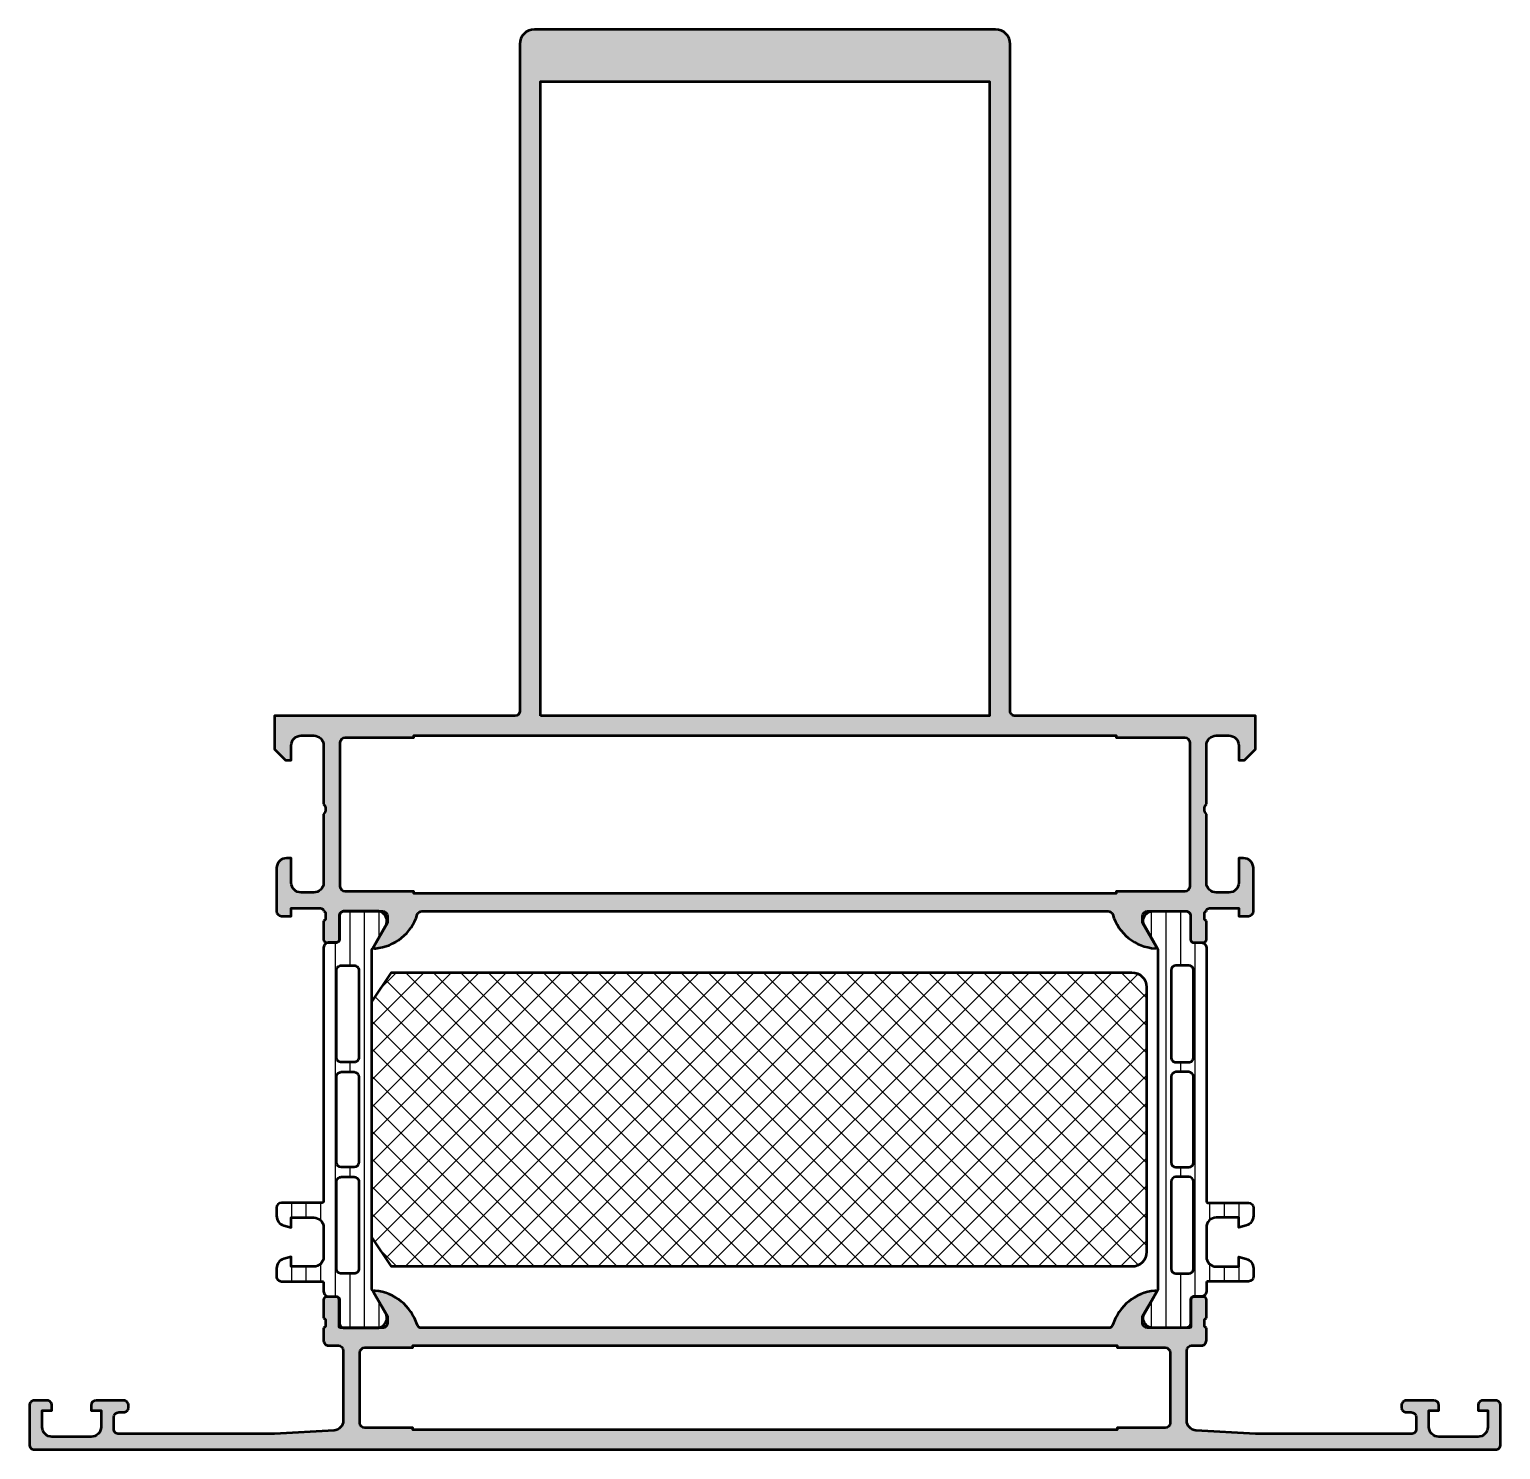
# Model space of a CAD drawing. Extents: x 0 to 150, y 0 to 145.
import ezdxf

# ---------------------------------------------------------------- set-up
doc = ezdxf.new("R2010")
doc.units = 0
for name, color, linetype, lineweight in [('0S-Alu contour', 7, 'Continuous', 50), ('0S-Alu hatch', 252, 'Continuous', 25), ('0S-Plastic contour', 254, 'Continuous', 50), ('0S-Plastic hatch', 253, 'Continuous', 25), ('0S-PT contour', 91, 'Continuous', 50), ('0S-PT hatch', 103, 'Continuous', 25)]:
    doc.layers.add(name, color=color, linetype=linetype, lineweight=lineweight)
pattern_1 = [(90, (0, 0), (-1.4859, 0), [])]

# ---------------------------------------------------------------- blocks, each defined once
blk = doc.blocks.new('345260__BC682493_0F5B_4F40_884E_ADA8DBB202E9_')
at = {"layer": '0S-Alu hatch'}
h = blk.add_hatch(color=256, dxfattribs=at)
edge = h.paths.add_edge_path()
edge.add_arc((30.50000000000001, 11.09999656677247), 0.5000000000000054, 180, 270.0000000000004)
edge.add_line((30.50000000000001, 10.59999656677246), (31.5, 10.59999656677246))
edge.add_ellipse((31.5, 10.09999656677246), major_axis=(-0.5000000000000018, 0), ratio=1, start_angle=180, end_angle=270, ccw=False)
edge.add_line((32, 10.09999656677246), (32, 2.954661745363364))
edge.add_ellipse((30.99999999999999, 2.954661745363375), major_axis=(-1.00000000000001, 0), ratio=1, start_angle=93.36639926529409, end_angle=180, ccw=False)
edge.add_line((31.05872095220099, 1.956387309262446), (24.99999999999999, 1.599998474121093))
edge.add_line((24.99999999999999, 1.599998474121093), (9.100006103515621, 1.599998474121093))
edge.add_ellipse((9.100002404377799, 2.099994774983267), major_axis=(-0.4999963008758578, 0), ratio=1, start_angle=-0.00042389324170244436, end_angle=90.00042389310619, ccw=False)
edge.add_line((8.600006103515625, 2.099998474122271), (8.600006103515623, 3.300003051757808))
edge.add_ellipse((9.100008844383234, 3.300000310890201), major_axis=(-0.5000027408751234, 0), ratio=1, start_angle=270.00031407857114, end_angle=359.99968592151924, ccw=False)
edge.add_line((9.100006103515621, 3.800003051757812), (9.600006103515623, 3.800003051757812))
edge.add_arc((9.600024088759087, 4.299985066514348), 0.4999820150800172, 269.9979389687766, 360.0020610313332)
edge.add_line((10.10000610351562, 4.300003051758769), (10.10000610351562, 4.5))
edge.add_arc((9.600014835948446, 4.500008732432823), 0.4999912676434319, 359.9989993193744, 450.0010006805681)
edge.add_line((9.600006103515621, 4.999999999999999), (6.800003051757814, 5))
edge.add_arc((6.800017907888051, 4.49998514386976), 0.5000148563509379, 90.00170233654418, 179.9982976635549)
edge.add_line((6.300003051757811, 4.499999999999132), (6.300003051757812, 4))
edge.add_line((6.300003051757812, 4), (7.300003051757812, 4))
edge.add_line((7.300003051757812, 4), (7.300003051757811, 2.299999952316284))
edge.add_ellipse((6.3000168116401, 2.299986192527539), major_axis=(-0.9999862402123785, 0), ratio=1, start_angle=90.00008588221368, end_angle=180.0007883886573, ccw=False)
edge.add_line((6.300018310546873, 1.299999952316284), (2.300003051757813, 1.299999952316284))
edge.add_ellipse((2.300009098329627, 2.300005998888098), major_axis=(-1.000006046590094, 0), ratio=1, start_angle=0.0003464417364966721, end_angle=89.9996535590493, ccw=False)
edge.add_line((1.300003051757812, 2.299999952302569), (1.300003051757812, 3.999999999999998))
edge.add_line((1.300003051757812, 3.999999999999998), (2.300003051757812, 4))
edge.add_line((2.300003051757812, 4), (2.300003051757812, 4.5))
edge.add_arc((1.800011784190629, 4.500008732432816), 0.4999912676434399, 359.9989993193744, 450.0010006805672)
edge.add_line((1.800003051757812, 5), (0.5, 5))
edge.add_arc((0.4999963606433601, 4.50000363935664), 0.499996360656605, 89.99958295741324, 180.0004170428646)
edge.add_line((1e-16, 4.499999999997575), (0, 0.5))
edge.add_arc((0.4999963516133644, 0.4999963516133651), 0.4999963516266752, 179.9995819228153, 270.0004180773631)
edge.add_line((0.5, 7e-16), (149.5000305175781, 7e-16))
edge.add_arc((149.5000341659647, 0.499996351613355), 0.4999963516266727, 269.9995819226366, 360.0004180771847)
edge.add_line((150.0000305175781, 0.4999999999984332), (150.0000305175781, 4.5))
edge.add_arc((149.5000341569347, 4.500003639356634), 0.4999963606566104, 359.9995829571354, 450.0004170425861)
edge.add_line((149.5000305175781, 5), (148.2000122070312, 5))
edge.add_arc((148.200018734237, 4.500008731549657), 0.4999912684929343, 90.00074797574229, 180.0010005793681)
edge.add_line((147.7000274658203, 4.499999999999938), (147.7000274658203, 4))
edge.add_line((147.7000274658203, 4), (148.7000274658203, 4))
edge.add_line((148.7000274658203, 4), (148.7000274658203, 2.299999952316245))
edge.add_ellipse((147.7000214192486, 2.300005998888023), major_axis=(-1.000006046590021, 0), ratio=1, start_angle=90.0003464409449, end_angle=179.9996535603676, ccw=False)
edge.add_line((147.7000274658203, 1.299999952316284), (143.7000122070312, 1.299999952316284))
edge.add_ellipse((143.700013705938, 2.299986192527538), major_axis=(-0.9999862402123779, 0), ratio=1, start_angle=-0.0007883886572130905, end_angle=89.99991411778569, ccw=False)
edge.add_line((142.7000274658203, 2.299999952316054), (142.7000274658203, 4))
edge.add_line((142.7000274658203, 4), (143.7000274658203, 4))
edge.add_line((143.7000274658203, 4), (143.7000274658203, 4.5))
edge.add_arc((143.2000126096901, 4.499985143869764), 0.5000148563509335, 0.0017023368733013, 89.998297663456)
edge.add_line((143.2000274658203, 5), (140.4000091552734, 5))
edge.add_arc((140.4000156824792, 4.500008731549717), 0.4999912684929059, 90.00074797574553, 180.0010005793681)
edge.add_line((139.9000244140625, 4.499999999999999), (139.9000244140625, 4.30000305175788))
edge.add_arc((140.4000064288191, 4.299985066514418), 0.4999820150800869, 179.9979389686669, 270.0020610312099)
edge.add_line((140.4000244140624, 3.800003051757812), (140.9000244140625, 3.800003051757812))
edge.add_ellipse((140.9000216731949, 3.300000310890257), major_axis=(-0.5000027408750675, 0), ratio=1, start_angle=180.0003140784808, end_angle=269.99968592143193, ccw=False)
edge.add_line((141.4000244140625, 3.300003051757057), (141.4000244140625, 2.099998474121075))
edge.add_ellipse((140.9000281132003, 2.099994774983274), major_axis=(-0.499996300875877, 0), ratio=1, start_angle=89.9995761068891, end_angle=180.0004238932416, ccw=False)
edge.add_line((140.9000244140624, 1.599998474121093), (125.0000305175781, 1.599998474121093))
edge.add_line((125.0000305175781, 1.599998474121093), (118.9413095653771, 1.956387309262446))
edge.add_ellipse((119.0000305175781, 2.954661745363343), major_axis=(-0.9999999999999758, 0), ratio=1, start_angle=0, end_angle=86.6336007347079, ccw=False)
edge.add_line((118.0000305175781, 2.95466174536336), (118.0000305175781, 10.09999656677246))
edge.add_ellipse((118.5000305175781, 10.09999656677247), major_axis=(-0.5, 0), ratio=1, start_angle=270, end_angle=360, ccw=False)
edge.add_line((118.5000305175781, 10.59999656677246), (119.5000305175781, 10.59999656677246))
edge.add_arc((119.5000305175781, 11.09999656677248), 0.5000000000000228, 270.0000000000017, 360.5429916968597)
edge.add_line((120.0000080643975, 11.10473499230333), (120, 12.40000000000004))
edge.add_ellipse((120.078836446543, 12.66752059199314), major_axis=(-0.2788950563274194, 0), ratio=1, start_angle=-1.1645893741015811, end_angle=73.58012358050547, ccw=False)
edge.add_line((119.799999, 12.67318899999154), (119.799999, 13.12678299999152))
edge.add_ellipse((120.0788670956432, 13.13244365946855), major_axis=(-0.2789255417372139, 0), ratio=1, start_angle=-73.57540544464439, end_angle=1.1628700728812191, ccw=False)
edge.add_line((120, 13.39998699999155), (120, 15.27999800000004))
edge.add_arc((119.7, 15.27999800000002), 0.3000000000000327, 0, 90.00000000000273)
edge.add_line((119.7, 15.57999800000005), (118.7200256809572, 15.57999800000006))
edge.add_arc((118.7200256809572, 15.27999800000007), 0.2999999999999829, 90, 180)
edge.add_line((118.4200256809572, 15.27999800000007), (118.4200256809572, 12.52000000000006))
edge.add_ellipse((118.3000256809572, 12.52000000000005), major_axis=(-0.1200000000000472, 0), ratio=1, start_angle=89.99999999998653, end_angle=180, ccw=False)
edge.add_line((118.3000256809572, 12.4), (114, 12.4))
edge.add_ellipse((114, 12.89999999999999), major_axis=(-0.4999999999999894, 0), ratio=1, start_angle=0, end_angle=90, ccw=False)
edge.add_line((113.5, 12.89999999999999), (113.5, 13.59999999999997))
edge.add_line((113.5, 13.59999999999997), (114.8814954576224, 15.99282032302754))
edge.add_arc((114.7618802153517, 16.0618802153517), 0.1381197846483082, 329.9999999999947, 455.6225775507889)
edge.add_arc((115.2382232411737, 11.22339113815209), 5.000000000000108, 95.62257755079219, 162.2515836439287)
edge.add_ellipse((109.9999999999999, 12.89999999999991), major_axis=(-0.499999999999919, 0), ratio=1, start_angle=90.00000000001143, end_angle=162.2515836439399, ccw=False)
edge.add_line((110, 12.4), (40.00000000000001, 12.4))
edge.add_ellipse((40.00000000000002, 12.89999999999998), major_axis=(-0.4999999999999787, 0), ratio=1, start_angle=17.74841635607021, end_angle=89.9999999999992, ccw=False)
edge.add_arc((34.76177675882622, 11.22339113815215), 5.000000000000032, 17.74841635607026, 84.37742244920673)
edge.add_arc((35.23811978464829, 16.0618802153517), 0.1381197846482903, 84.37742244920443, 210.0000000000005)
edge.add_line((35.11850454237764, 15.99282032302756), (36.50000000000002, 13.59999999999998))
edge.add_line((36.50000000000002, 13.59999999999998), (36.5, 12.89999999999999))
edge.add_ellipse((36.00000000000001, 12.89999999999998), major_axis=(-0.4999999999999858, 0), ratio=1, start_angle=89.9999999999983, end_angle=180, ccw=False)
edge.add_line((36, 12.4), (31.69997431904277, 12.4))
edge.add_ellipse((31.69997431904278, 12.52), major_axis=(-0.1200000000000027, 0), ratio=1, start_angle=0, end_angle=89.9999999999967, ccw=False)
edge.add_line((31.57997431904278, 12.52), (31.57997431904279, 15.27999799999999))
edge.add_arc((31.27997431904278, 15.27999799999999), 0.300000000000006, 0, 90.00000000000067)
edge.add_line((31.27997431904278, 15.57999799999999), (30.3, 15.579998))
edge.add_arc((30.3, 15.27999799999999), 0.3000000000000043, 90, 180)
edge.add_line((30, 15.27999799999999), (30, 13.39998699999148))
edge.add_ellipse((29.92113290435683, 13.13244365946854), major_axis=(-0.2789255417371494, 0), ratio=1, start_angle=178.8371299271117, end_angle=253.575405444645, ccw=False)
edge.add_line((30.20000099999999, 13.12678299999147), (30.20000099999999, 12.67318899999147))
edge.add_ellipse((29.92116355345696, 12.6675205919931), major_axis=(-0.2788950563274236, 0), ratio=1, start_angle=106.4198764194928, end_angle=181.1645893740976, ccw=False)
edge.add_line((30, 12.39999999999999), (30, 11.09999656677247))
edge = h.paths.add_edge_path()
edge.add_line((33.70003128051757, 2.699993848800659), (33.70003128051757, 9.899996757507324))
edge.add_ellipse((34.20003128051757, 9.899996757507324), major_axis=(-0.5, 0), ratio=1, start_angle=270, end_angle=360, ccw=False)
edge.add_line((34.20003128051757, 10.39999675750732), (39.10003280639647, 10.39999675750732))
edge.add_line((39.10003280639647, 10.39999675750732), (39.10003280639647, 10.59999370574951))
edge.add_line((39.10003280639647, 10.59999370574951), (110.8999938964843, 10.59999370574951))
edge.add_line((110.8999938964843, 10.59999370574951), (110.8999938964843, 10.39999675750732))
edge.add_line((110.8999938964843, 10.39999675750732), (115.7999954223632, 10.39999675750732))
edge.add_ellipse((115.7999954223632, 9.899996757507335), major_axis=(-0.4999999999999858, 0), ratio=1, start_angle=180, end_angle=270, ccw=False)
edge.add_line((116.2999954223632, 9.899996757507335), (116.2999954223633, 2.699993848800673))
edge.add_ellipse((115.7999954223632, 2.699993848800673), major_axis=(-0.5000000000000142, 0), ratio=1, start_angle=90, end_angle=180, ccw=False)
edge.add_line((115.7999954223632, 2.199993848800659), (110.8999938964843, 2.199993848800659))
edge.add_line((110.8999938964843, 2.199993848800659), (110.8999938964843, 1.99999701976776))
edge.add_line((110.8999938964843, 1.99999701976776), (39.10003280639648, 1.99999701976776))
edge.add_line((39.10003280639648, 1.99999701976776), (39.10003280639648, 2.199993848800659))
edge.add_line((39.10003280639648, 2.199993848800659), (34.20003128051757, 2.199993848800659))
edge.add_ellipse((34.20003128051757, 2.699993848800659), major_axis=(-0.5, 0), ratio=1, start_angle=0, end_angle=90, ccw=False)
at = {"layer": '0S-Alu contour', "color": 7}
for points in [[(30, 15.27999799999999), (30, 13.39998699999148)], [(31.27997431904278, 15.57999799999999), (30.3, 15.579998)], [(31.57997431904278, 12.52), (31.57997431904279, 15.27999799999999)], [(35.11850454237764, 15.99282032302756), (36.50000000000002, 13.59999999999998), (36.5, 12.89999999999999)], [(113.5, 12.89999999999999), (113.5, 13.59999999999997), (114.8814954576224, 15.99282032302754)], [(118.4200256809572, 15.27999800000007), (118.4200256809572, 12.52000000000006)], [(119.7, 15.57999800000005), (118.7200256809572, 15.57999800000006)], [(120, 13.39998699999155), (120, 15.27999800000004)], [(30, 12.39999999999999), (30, 11.09999656677247)], [(30.20000099999999, 13.12678299999147), (30.20000099999999, 12.67318899999147)], [(36, 12.4), (31.69997431904277, 12.4)], [(110, 12.4), (40.00000000000001, 12.4)], [(118.3000256809572, 12.4), (114, 12.4)], [(119.799999, 12.67318899999154), (119.799999, 13.12678299999152)], [(120.0000080643975, 11.10473499230333), (120, 12.40000000000004)], [(30.50000000000001, 10.59999656677246), (31.5, 10.59999656677246)], [(34.20003128051757, 10.39999675750732), (39.10003280639647, 10.39999675750732), (39.10003280639647, 10.59999370574951), (110.8999938964843, 10.59999370574951), (110.8999938964843, 10.39999675750732), (115.7999954223632, 10.39999675750732)], [(118.5000305175781, 10.59999656677246), (119.5000305175781, 10.59999656677246)], [(32, 10.09999656677246), (32, 2.954661745363364)], [(33.70003128051757, 2.699993848800659), (33.70003128051757, 9.899996757507324)], [(116.2999954223632, 9.899996757507335), (116.2999954223633, 2.699993848800673)], [(118.0000305175781, 2.95466174536336), (118.0000305175781, 10.09999656677246)], [(1.800003051757812, 5), (0.5, 5)], [(9.600006103515621, 4.999999999999999), (6.800003051757814, 5)], [(143.2000274658203, 5), (140.4000091552734, 5)], [(149.5000305175781, 5), (148.2000122070312, 5)], [(1e-16, 4.499999999997575), (0, 0.5)], [(1.300003051757812, 2.299999952302569), (1.300003051757812, 3.999999999999998), (2.300003051757812, 4), (2.300003051757812, 4.5)], [(6.300003051757811, 4.499999999999132), (6.300003051757812, 4), (7.300003051757812, 4), (7.300003051757811, 2.299999952316284)], [(8.600006103515625, 2.099998474122271), (8.600006103515623, 3.300003051757808)], [(9.100006103515621, 3.800003051757812), (9.600006103515623, 3.800003051757812)], [(10.10000610351562, 4.300003051758769), (10.10000610351562, 4.5)], [(139.9000244140625, 4.499999999999999), (139.9000244140625, 4.30000305175788)], [(140.4000244140624, 3.800003051757812), (140.9000244140625, 3.800003051757812)], [(141.4000244140625, 3.300003051757057), (141.4000244140625, 2.099998474121075)], [(142.7000274658203, 2.299999952316054), (142.7000274658203, 4), (143.7000274658203, 4), (143.7000274658203, 4.5)], [(147.7000274658203, 4.499999999999938), (147.7000274658203, 4), (148.7000274658203, 4), (148.7000274658203, 2.299999952316245)], [(150.0000305175781, 0.4999999999984332), (150.0000305175781, 4.5)], [(31.05872095220099, 1.956387309262446), (24.99999999999999, 1.599998474121093), (9.100006103515621, 1.599998474121093)], [(115.7999954223632, 2.199993848800659), (110.8999938964843, 2.199993848800659), (110.8999938964843, 1.99999701976776), (39.10003280639648, 1.99999701976776), (39.10003280639648, 2.199993848800659), (34.20003128051757, 2.199993848800659)], [(140.9000244140624, 1.599998474121093), (125.0000305175781, 1.599998474121093), (118.9413095653771, 1.956387309262446)], [(0.5, 7e-16), (149.5000305175781, 7e-16)], [(6.300018310546873, 1.299999952316284), (2.300003051757813, 1.299999952316284)], [(147.7000274658203, 1.299999952316284), (143.7000122070312, 1.299999952316284)]]:
    blk.add_lwpolyline(points, dxfattribs=at)
for centre, radius, start, end in [((30.3, 15.27999799999999), 0.3000000000000043, 90, 180), ((31.27997431904278, 15.27999799999999), 0.300000000000006, 0, 90.00000000000067), ((35.23811978464829, 16.0618802153517), 0.1381197846482903, 84.37742244920443, 210.0000000000005), ((34.76177675882622, 11.22339113815215), 5.000000000000032, 17.74841635607026, 84.37742244920673), ((115.2382232411737, 11.22339113815209), 5.000000000000108, 95.62257755079219, 162.2515836439287), ((114.7618802153517, 16.0618802153517), 0.1381197846483082, 329.9999999999947, 95.62257755078898), ((118.7200256809572, 15.27999800000007), 0.2999999999999829, 90, 180), ((119.7, 15.27999800000002), 0.3000000000000327, 0, 90.00000000000273), ((30.50000000000001, 11.09999656677247), 0.5000000000000054, 180, 270.0000000000004), ((119.5000305175781, 11.09999656677248), 0.5000000000000228, 270.0000000000017, 0.5429916968597347), ((0.4999963606433601, 4.50000363935664), 0.499996360656605, 89.99958295741324, 180.0004170428646), ((1.800011784190629, 4.500008732432816), 0.4999912676434399, 359.9989993193744, 90.00100068056722), ((6.800017907888051, 4.49998514386976), 0.5000148563509379, 90.00170233654418, 179.9982976635549), ((9.600014835948446, 4.500008732432823), 0.4999912676434319, 359.9989993193744, 90.00100068056815), ((140.4000156824792, 4.500008731549717), 0.4999912684929059, 90.00074797574553, 180.0010005793681), ((143.2000126096901, 4.499985143869764), 0.5000148563509335, 0.0017023368733013, 89.998297663456), ((148.200018734237, 4.500008731549657), 0.4999912684929343, 90.00074797574229, 180.0010005793681), ((149.5000341569347, 4.500003639356634), 0.4999963606566104, 359.9995829571354, 90.00041704258616), ((9.600024088759087, 4.299985066514348), 0.4999820150800172, 269.9979389687766, 0.0020610313331161), ((140.4000064288191, 4.299985066514418), 0.4999820150800869, 179.9979389686669, 270.0020610312099), ((0.4999963516133644, 0.4999963516133651), 0.4999963516266752, 179.9995819228153, 270.0004180773631), ((149.5000341659647, 0.499996351613355), 0.4999963516266727, 269.9995819226366, 0.0004180771846535)]:
    blk.add_arc(centre, radius, start, end, dxfattribs=at)
at = {"layer": '0S-Alu contour', "color": 7, "extrusion": (0, 0, -1)}
for centre, radius, start, end in [((-29.92113290435683, 13.13244365946854), 0.2789255417371494, 106.424594555355, 181.1628700728884), ((-29.92116355345696, 12.6675205919931), 0.2788950563274236, 178.8354106259024, 253.5801235805072), ((-31.69997431904278, 12.52), 0.1200000000000028, 270.0000000000033, 0), ((-36.00000000000001, 12.89999999999998), 0.4999999999999858, 180, 270.0000000000017), ((-40.00000000000002, 12.89999999999998), 0.4999999999999787, 270.0000000000008, 342.2515836439298), ((-109.9999999999999, 12.89999999999991), 0.499999999999919, 197.7484163560602, 269.9999999999886), ((-114, 12.89999999999999), 0.4999999999999894, 270, 0), ((-118.3000256809572, 12.52000000000005), 0.1200000000000472, 180, 270.0000000000135), ((-120.078836446543, 12.66752059199314), 0.2788950563274194, 286.4198764194946, 1.164589374101618), ((-120.0788670956432, 13.13244365946855), 0.2789255417372139, 358.8371299271188, 73.57540544464445), ((-31.5, 10.09999656677246), 0.5000000000000018, 90, 180), ((-118.5000305175781, 10.09999656677247), 0.5, 0, 90), ((-34.20003128051757, 9.899996757507324), 0.5, 0, 90), ((-115.7999954223632, 9.899996757507335), 0.4999999999999858, 90, 180), ((-9.100008844383234, 3.300000310890201), 0.5000027408751234, 0.0003140784807261, 89.99968592142883), ((-140.9000216731949, 3.300000310890257), 0.5000027408750675, 90.0003140785681, 179.9996859215192), ((-2.300009098329627, 2.300005998888098), 1.000006046590094, 270.0003464409507, 359.9996535582635), ((-6.3000168116401, 2.299986192527539), 0.9999862402123785, 179.9992116113427, 269.9999141177863), ((-9.100002404377799, 2.099994774983267), 0.4999963008758578, 269.9995761068938, 0.0004238932416296), ((-30.99999999999999, 2.954661745363375), 1.00000000000001, 180, 266.6336007347059), ((-34.20003128051757, 2.699993848800659), 0.5, 270, 0), ((-115.7999954223632, 2.699993848800673), 0.5000000000000142, 180, 270), ((-119.0000305175781, 2.954661745363343), 0.9999999999999758, 273.3663992652921, 0), ((-140.9000281132003, 2.099994774983274), 0.499996300875877, 179.9995761067584, 270.0004238931109), ((-143.700013705938, 2.299986192527538), 0.9999862402123779, 270.0000858822143, 0.0007883886572085), ((-147.7000214192486, 2.300005998888023), 1.000006046590021, 180.0003464396325, 269.9996535590551)]:
    blk.add_arc(centre, radius, start, end, dxfattribs=at)
blk = doc.blocks.new('374760__6D0C3326_1A58_4085_BF7E_EEC12C87128C_')
at = {"layer": '0S-PT hatch'}
h = blk.add_hatch(dxfattribs=at)
h.set_pattern_fill('ANSI37', color=256, scale=0.625, angle=90, style=0)
h.set_pattern_definition([(135, (0, 0), (-1.403165018917055, -1.403165018917055), []), (225, (0, 0), (1.403165018917055, -1.403165018917055), [])])
edge = h.paths.add_edge_path()
edge.add_ellipse((112.4032357079658, 47.15119923912909), major_axis=(-1.500000000000028, 0), ratio=1, start_angle=180, end_angle=269.9999999999984, ccw=False)
edge.add_line((113.9032357079659, 47.15119923912909), (113.9032357079659, 20.15119923912912))
edge.add_ellipse((112.4032357079658, 20.15119923912921), major_axis=(-1.500000000000056, 0), ratio=1, start_angle=90.00000000000159, end_angle=180, ccw=False)
edge.add_line((112.4032357079659, 18.65119923912915), (36.90323570796591, 18.6511992391291))
edge.add_line((36.90323570796591, 18.6511992391291), (34.9032357079659, 21.65119923912911))
edge.add_line((34.9032357079659, 21.65119923912911), (34.9032357079659, 45.6511992391291))
edge.add_line((34.9032357079659, 45.6511992391291), (36.90323570796591, 48.6511992391291))
edge.add_line((36.90323570796591, 48.6511992391291), (112.4032357079659, 48.65119923912912))
at = {"layer": '0S-PT contour', "color": 7}
for points in [[(112.4032357079659, 18.65119923912915), (36.90323570796591, 18.6511992391291), (34.9032357079659, 21.65119923912911), (34.9032357079659, 45.6511992391291), (36.90323570796591, 48.6511992391291), (112.4032357079659, 48.65119923912912)], [(113.9032357079659, 47.15119923912909), (113.9032357079659, 20.15119923912912)]]:
    blk.add_lwpolyline(points, dxfattribs=at)
at = {"layer": '0S-PT contour', "color": 7, "extrusion": (0, 0, -1)}
for centre, radius, start, end in [((-112.4032357079658, 47.15119923912909), 1.500000000000028, 90.0000000000016, 180), ((-112.4032357079658, 20.15119923912921), 1.500000000000056, 180, 269.9999999999984)]:
    blk.add_arc(centre, radius, start, end, dxfattribs=at)
blk = doc.blocks.new('284027__16FD5E54_CF14_4FBC_98E1_36D83017D04D___2CB660C4_0379_4930_9E36_3D102B258EB2_')
at = {"layer": '0S-Plastic hatch'}
h = blk.add_hatch(dxfattribs=at)
h.set_pattern_fill('ANSI31', color=256, scale=0.4680000000000001, angle=45, style=0)
h.set_pattern_definition(pattern_1)
edge = h.paths.add_edge_path()
edge.add_line((120.0000000002513, 51.19260840990332), (120.0000229215713, 25.3512565882326))
edge.add_arc((120.2041617871934, 25.355375387072), 0.2041804127758777, 181.155868943833, 269.5149389343164)
edge.add_line((120.2024332342982, 25.15120229122875), (124.3024332342864, 25.15120229122875))
edge.add_ellipse((124.3024332342864, 24.65120229122881), major_axis=(-0.4999999999999432, 0), ratio=1, start_angle=180, end_angle=270, ccw=False)
edge.add_line((124.8024332342863, 24.65120229122881), (124.8024332342863, 23.82045306784115))
edge.add_ellipse((123.8024332342863, 23.82045306784118), major_axis=(-1.000000000000085, 0), ratio=1, start_angle=104.999999999066, end_angle=180, ccw=False)
edge.add_line((124.0612522793731, 22.85452724154782), (123.3024332342864, 22.65120229122875))
edge.add_line((123.3024332342864, 22.65120229122875), (123.3024332342864, 23.65120229122876))
edge.add_line((123.3024332342864, 23.65120229122876), (121.0024332342985, 23.65120229122875))
edge.add_arc((121.004142268139, 22.64707631855116), 1.004127427074071, 90.09751797505582, 179.7701403214526)
edge.add_line((120.0000229215713, 22.65110467439938), (120.0000229215713, 19.65122632025394))
edge.add_arc((121.0041424800192, 19.65532877543038), 1.004127938958016, 180.2340877213531, 269.9024699846241)
edge.add_line((121.0024332342971, 18.65120229122875), (123.3024332342864, 18.65120229122875))
edge.add_line((123.3024332342864, 18.65120229122875), (123.3024332342865, 19.65120229122869))
edge.add_line((123.3024332342865, 19.65120229122869), (124.0612522794088, 19.44787734086996))
edge.add_ellipse((123.8024332342865, 18.48195151458676), major_axis=(-0.9999999999994827, 0), ratio=1, start_angle=180, end_angle=254.9999999988124, ccw=False)
edge.add_line((124.8024332342859, 18.48195151458677), (124.8024332342864, 17.65120229122902))
edge.add_ellipse((124.3024332342864, 17.65120229122874), major_axis=(-0.5, 0), ratio=1, start_angle=90, end_angle=180, ccw=False)
edge.add_line((124.3024332342864, 17.15120229122874), (120.202433234298, 17.15120229122875))
edge.add_arc((120.202433234298, 16.95120229122876), 0.1999999999999886, 90, 180)
edge.add_line((120.002433234298, 16.95120229122876), (120.0011126893081, 16.11013004610579))
edge.add_ellipse((119.5011153686424, 16.11010925689815), major_axis=(-0.4999973210979493, 0), ratio=1, start_angle=90.00202407691307, end_angle=180.0023822804608, ccw=False)
edge.add_line((119.5011330319509, 15.61011193611219), (118.6907997354059, 15.61008330962972))
edge.add_arc((118.690810333446, 15.31008330981692), 0.2999999999999891, 90.00202407656435, 180.010000035117)
edge.add_line((118.3908103380153, 15.31003094975575), (118.3912292066706, 12.91014059103892))
edge.add_ellipse((117.8912332368406, 12.91005332437419), major_axis=(-0.4999959774455565, 0), ratio=1, start_angle=90.0020872367491, end_angle=180.0100001036724, ccw=False)
edge.add_line((117.8912514512709, 12.4100573472604), (114.4147072116545, 12.40993069970388))
edge.add_ellipse((114.5569820085687, 13.3997539283803), major_axis=(-0.9999960709244783, 0), ratio=1, start_angle=-32.724940801949685, end_angle=81.82046724598729, ccw=False)
edge.add_line((113.7157097779099, 13.94035838247472), (115.034096775697, 16.22406298372988))
edge.add_arc((114.6010750040563, 16.47404727380666), 0.5000000000000153, 330.0020786985385, 360.0018117434856)
edge.add_line((115.1010750038064, 16.47406308425117), (115.0999886914132, 50.82833079431188))
edge.add_arc((114.5999886916631, 50.82831498386862), 0.5000000000000454, 0.0018117430833341, 30.00207189723216)
edge.add_line((115.0329923529151, 51.07833064206303), (113.7144399234587, 53.36193973131254))
edge.add_ellipse((114.555672989679, 53.90260512706297), major_axis=(-0.9999960709244797, 0), ratio=1, start_angle=-81.81631665021467, end_angle=32.72909139771991, ccw=False)
edge.add_line((114.4133264887972, 54.89241804653367), (117.8898705200427, 54.89254469409655))
edge.add_ellipse((117.8898887344729, 54.39254871698273), major_axis=(-0.4999959774455875, 0), ratio=1, start_angle=179.9941505605964, end_angle=270.00208723675064, ccw=False)
edge.add_line((118.3898847093129, 54.39249767140499), (118.389639692465, 51.99260728859734))
edge.add_arc((118.6896396909016, 51.99257666045132), 0.2999999999999879, 179.9941504549235, 270.0020240769118)
edge.add_line((118.6896502889435, 51.69257666063852), (119.4999850158448, 51.69260528718652))
edge.add_ellipse((119.5000026791535, 51.19260796640054), major_axis=(-0.4999973210979738, 0), ratio=1, start_angle=180.0000508192582, end_angle=270.0020240769245, ccw=False)
edge = h.paths.add_edge_path()
edge.add_line((118.7005513014397, 40.00119604774753), (118.7005513014397, 48.8511899405362))
edge.add_arc((118.200551299352, 48.8511899405362), 0.5000000020876314, 0, 90)
edge.add_line((118.200551299352, 49.35118994262383), (116.900536980825, 49.35118994236242))
edge.add_arc((116.9005369809307, 48.85119358170581), 0.4999963606566098, 90.00000001210594, 180)
edge.add_line((116.4005406202741, 48.85119358170581), (116.4005406202741, 40.00119240650813))
edge.add_arc((116.9005369809306, 40.00119240650813), 0.4999963606564961, 180, 270.0000000000017)
edge.add_line((116.9005369809306, 39.50119604585164), (118.2005347266, 39.50119604586488))
edge.add_arc((118.2005512992823, 40.00119604774752), 0.5000000021573078, 269.9981009105027, 360)
edge = h.paths.add_edge_path()
edge.add_line((118.7005513014293, 29.30118994304764), (118.7005513014293, 38.00119604656332))
edge.add_arc((118.2005513014293, 38.00119604656332), 0.5, 0, 90)
edge.add_line((118.2005513014293, 38.50119604656332), (116.9005406202769, 38.50119604656332))
edge.add_arc((116.9005406202769, 38.00119604656331), 0.5000000000000142, 90.0000000000016, 180)
edge.add_line((116.4005406202769, 38.00119604656331), (116.400540620277, 29.30118994305284))
edge.add_arc((116.9005406202769, 29.30118994304764), 0.4999999999999894, 180, 269.9999999999984)
edge.add_line((116.9005406202769, 28.80118994304765), (118.2005513014293, 28.80118994304764))
edge.add_arc((118.2005513014293, 29.30118994304764), 0.5, 270, 360)
edge = h.paths.add_edge_path()
edge.add_line((116.4005406202637, 27.30119358240432), (116.4005406202769, 18.45121130535236))
edge.add_arc((116.900555879066, 18.45121130535236), 0.5000152587890483, 180, 270)
edge.add_line((116.900555879066, 17.95119604656331), (118.2005665602183, 17.95119604656331))
edge.add_arc((118.2005665602183, 18.45118078777425), 0.4999847412109375, 270, 360)
edge.add_line((118.7005513014293, 18.45118078777425), (118.7005513014293, 27.30118994123468))
edge.add_arc((118.2005512993416, 27.30118994123468), 0.5000000020876172, 0, 89.99999999941701)
edge.add_line((118.2005512993467, 27.8011899433223), (116.9005369809203, 27.80118994306088))
edge.add_arc((116.9005369809203, 27.30119358240432), 0.4999963606565672, 90, 180)
at = {"layer": '0S-Alu contour', "color": 7}
for points in [[(116.4005406202741, 48.85119358170581), (116.4005406202741, 40.00119240650813)], [(118.200551299352, 49.35118994262383), (116.900536980825, 49.35118994236242)], [(118.7005513014397, 40.00119604774753), (118.7005513014397, 48.8511899405362)], [(116.9005369809306, 39.50119604585164), (118.2005347266, 39.50119604586488)], [(116.4005406202769, 38.00119604656331), (116.400540620277, 29.30118994305284)], [(118.2005513014293, 38.50119604656332), (116.9005406202769, 38.50119604656332)], [(118.7005513014293, 29.30118994304764), (118.7005513014293, 38.00119604656332)], [(116.9005406202769, 28.80118994304765), (118.2005513014293, 28.80118994304764)], [(116.4005406202637, 27.30119358240432), (116.4005406202769, 18.45121130535236)], [(118.2005512993467, 27.8011899433223), (116.9005369809203, 27.80118994306088)], [(118.7005513014293, 18.45118078777425), (118.7005513014293, 27.30118994123468)], [(116.900555879066, 17.95119604656331), (118.2005665602183, 17.95119604656331)]]:
    blk.add_lwpolyline(points, dxfattribs=at)
for centre, radius, start, end in [((116.9005369809307, 48.85119358170581), 0.4999963606566098, 90.00000001210594, 180), ((118.200551299352, 48.8511899405362), 0.5000000020876314, 0, 90), ((116.9005369809306, 40.00119240650813), 0.4999963606564961, 180, 270.0000000000017), ((118.2005512992823, 40.00119604774752), 0.5000000021573078, 269.9981009105027, 0), ((116.9005406202769, 38.00119604656331), 0.5000000000000142, 90.0000000000016, 180), ((118.2005513014293, 38.00119604656332), 0.5, 0, 90), ((116.9005406202769, 29.30118994304764), 0.4999999999999894, 180, 269.9999999999984), ((118.2005513014293, 29.30118994304764), 0.5, 270, 0), ((116.9005369809203, 27.30119358240432), 0.4999963606565672, 90, 180), ((118.2005512993416, 27.30118994123468), 0.5000000020876172, 0, 89.99999999941701), ((116.900555879066, 18.45121130535236), 0.5000152587890483, 180, 270), ((118.2005665602183, 18.45118078777425), 0.4999847412109375, 270, 0)]:
    blk.add_arc(centre, radius, start, end, dxfattribs=at)
at = {"layer": '0S-Plastic contour', "color": 7}
for points in [[(114.4133264887972, 54.89241804653367), (117.8898705200427, 54.89254469409655)], [(118.3898847093129, 54.39249767140499), (118.389639692465, 51.99260728859734)], [(115.0329923529151, 51.07833064206303), (113.7144399234587, 53.36193973131254)], [(118.6896502889435, 51.69257666063852), (119.4999850158448, 51.69260528718652)], [(120.0000000002513, 51.19260840990332), (120.0000229215713, 25.3512565882326)], [(115.1010750038064, 16.47406308425117), (115.0999886914132, 50.82833079431188)], [(120.2024332342982, 25.15120229122875), (124.3024332342864, 25.15120229122875)], [(124.8024332342863, 24.65120229122881), (124.8024332342863, 23.82045306784115)], [(120.0000229215713, 22.65110467439938), (120.0000229215713, 19.65122632025394)], [(124.0612522793731, 22.85452724154782), (123.3024332342864, 22.65120229122875), (123.3024332342864, 23.65120229122876), (121.0024332342985, 23.65120229122875)], [(121.0024332342971, 18.65120229122875), (123.3024332342864, 18.65120229122875), (123.3024332342865, 19.65120229122869), (124.0612522794088, 19.44787734086996)], [(124.8024332342859, 18.48195151458677), (124.8024332342864, 17.65120229122902)], [(120.002433234298, 16.95120229122876), (120.0011126893081, 16.11013004610579)], [(124.3024332342864, 17.15120229122874), (120.202433234298, 17.15120229122875)], [(113.7157097779099, 13.94035838247472), (115.034096775697, 16.22406298372988)], [(118.3908103380153, 15.31003094975575), (118.3912292066706, 12.91014059103892)], [(119.5011330319509, 15.61011193611219), (118.6907997354059, 15.61008330962972)], [(117.8912514512709, 12.4100573472604), (114.4147072116545, 12.40993069970388)]]:
    blk.add_lwpolyline(points, dxfattribs=at)
at = {"layer": '0S-Plastic contour', "color": 7, "extrusion": (0, 0, -1)}
for centre, radius, start, end in [((-114.555672989679, 53.90260512706297), 0.9999960709244797, 327.2709086022802, 81.81631665021466), ((-117.8898887344729, 54.39254871698273), 0.4999959774455876, 89.99791276324936, 180.0058494394036), ((-119.5000026791535, 51.19260796640054), 0.4999973210979738, 89.99797592307549, 179.9999491807418), ((-124.3024332342864, 24.65120229122881), 0.4999999999999432, 90, 180), ((-123.8024332342863, 23.82045306784118), 1.000000000000085, 180, 255.000000000934), ((-123.8024332342865, 18.48195151458676), 0.9999999999994827, 105.0000000011876, 180), ((-124.3024332342864, 17.65120229122874), 0.5, 180, 270), ((-119.5011153686424, 16.11010925689815), 0.4999973210979493, 179.9976177195392, 269.9979759230869), ((-114.5569820085687, 13.3997539283803), 0.9999960709244783, 278.1795327540127, 32.72494080194974), ((-117.8912332368406, 12.91005332437419), 0.4999959774455566, 179.9899998963276, 269.9979127632509)]:
    blk.add_arc(centre, radius, start, end, dxfattribs=at)
at = {"layer": '0S-Plastic contour', "color": 7}
for centre, radius, start, end in [((114.5999886916631, 50.82831498386862), 0.5000000000000454, 0.0018117430833341, 30.00207189723216), ((118.6896396909016, 51.99257666045132), 0.2999999999999879, 179.9941504549235, 270.0020240769118), ((120.2041617871934, 25.355375387072), 0.2041804127758777, 181.155868943833, 269.5149389343164), ((121.004142268139, 22.64707631855116), 1.004127427074071, 90.09751797505582, 179.7701403214526), ((121.0041424800192, 19.65532877543038), 1.004127938958016, 180.2340877213531, 269.9024699846241), ((120.202433234298, 16.95120229122876), 0.1999999999999886, 90, 180), ((114.6010750040563, 16.47404727380666), 0.5000000000000153, 330.0020786985385, 0.00181174348567), ((118.690810333446, 15.31008330981692), 0.2999999999999891, 90.00202407656435, 180.010000035117)]:
    blk.add_arc(centre, radius, start, end, dxfattribs=at)
blk = doc.blocks.new('284027__CBBB3655_298F_4690_9C43_2FB9F2D58CD7___9B111218_FCA1_426E_BE69_40763A437CFC_')
at = {"layer": '0S-Plastic hatch'}
h = blk.add_hatch(dxfattribs=at)
h.set_pattern_fill('ANSI31', color=256, scale=0.4680000000000001, angle=45, style=0)
h.set_pattern_definition(pattern_1)
edge = h.paths.add_edge_path()
edge.add_line((30.00000000001336, 51.19262339779812), (29.99997707845535, 25.35125658824593))
edge.add_ellipse((29.79583821283332, 25.35537538708529), major_axis=(-0.2041804127758874, 0), ratio=1, start_angle=90.48506106572148, end_angle=178.8441310561804, ccw=False)
edge.add_line((29.7975667657286, 25.15120229124204), (25.69756676574031, 25.15120229124204))
edge.add_arc((25.69756676574031, 24.65120229124209), 0.4999999999999467, 90, 180)
edge.add_line((25.19756676574036, 24.65120229124209), (25.19756676574037, 23.82045306785442))
edge.add_arc((26.19756676574044, 23.82045306785444), 1.000000000000066, 180, 254.9999999989172)
edge.add_line((25.93874772061965, 22.8545272415702), (26.69756676574031, 22.65120229124203))
edge.add_line((26.69756676574031, 22.65120229124203), (26.69756676574031, 23.65120229124203))
edge.add_line((26.69756676574031, 23.65120229124203), (28.99756676572872, 23.65120229124203))
edge.add_ellipse((28.99585773188765, 22.64707631856444), major_axis=(-1.004127427074065, 0), ratio=1, start_angle=180.229859678484, end_angle=269.90248202491557, ccw=False)
edge.add_line((29.99997707845535, 22.65110467441155), (29.99997707845535, 19.65122632026789))
edge.add_ellipse((28.99585752000746, 19.65532877544366), major_axis=(-1.00412793895801, 0), ratio=1, start_angle=90.09753001532039, end_angle=179.7659122786875, ccw=False)
edge.add_line((28.99756676572866, 18.65120229124203), (26.69756676574031, 18.65120229124202))
edge.add_line((26.69756676574031, 18.65120229124202), (26.69756676574019, 19.65120229124197))
edge.add_line((26.69756676574019, 19.65120229124197), (25.93874772061963, 19.44787734088372))
edge.add_arc((26.19756676574022, 18.48195151460006), 0.9999999999994578, 105.0000000010805, 180)
edge.add_line((25.19756676574077, 18.48195151460006), (25.19756676574031, 17.65120229124202))
edge.add_arc((25.69756676574031, 17.65120229124203), 0.5000000000000027, 180, 270.0000000000004)
edge.add_line((25.69756676574032, 17.15120229124202), (29.79756676572868, 17.15120229124202))
edge.add_ellipse((29.79756676572868, 16.95120229124204), major_axis=(-0.1999999999999851, 0), ratio=1, start_angle=180, end_angle=270.000000000001, ccw=False)
edge.add_line((29.99756676572867, 16.95120229124204), (29.99888731071861, 16.11013004611416))
edge.add_arc((30.49888463138438, 16.11010925691145), 0.4999973210979717, 179.9976177199981, 269.9982316841403)
edge.add_line((30.49886920000008, 15.61011193605161), (31.30920053281498, 15.6100833096334))
edge.add_ellipse((31.30918966658067, 15.3100833098302), major_axis=(-0.2999999999999934, 0), ratio=1, start_angle=179.9979247021016, end_angle=269.9979247021146, ccw=False)
edge.add_line((31.60918966638387, 15.31007244359581), (31.60877078617108, 12.91007407425738))
edge.add_arc((32.10876676318608, 12.91005332438748), 0.4999959774455613, 179.9976222209284, 269.9982271833)
edge.add_line((32.10875129256633, 12.41005734718126), (35.58529278837217, 12.40993069971715))
edge.add_arc((35.44301799145796, 13.39975392839358), 0.9999960709244808, 278.1795327540131, 392.724940801954)
edge.add_line((36.28429022211674, 13.94035838248806), (34.96590322432969, 16.22406298374316))
edge.add_ellipse((35.39892499597044, 16.47404727381995), major_axis=(-0.5000000000000883, 0), ratio=1, start_angle=-0.002015393048509395, end_angle=29.997921301458007, ccw=False)
edge.add_line((34.89892499627968, 16.47406486144214), (34.90001130871075, 50.82833361704116))
edge.add_ellipse((35.40001130836357, 50.82831498388197), major_axis=(-0.5000000000000164, 0), ratio=1, start_angle=329.99792810276983, end_angle=359.9978647972848, ccw=False)
edge.add_line((34.96700764711156, 51.07833064207635), (36.28556007656797, 53.36193973132572))
edge.add_arc((35.44432701034772, 53.90260512707625), 0.99999607092448, 327.2709086022734, 441.8163166502147)
edge.add_line((35.58667351122949, 54.89241804654695), (32.11013201542367, 54.89254469401103))
edge.add_arc((32.11011126555376, 54.39254871699601), 0.499995977445583, 89.9976222209271, 179.9982271832751)
edge.add_line((31.61011528834752, 54.39256418761599), (31.61036030892834, 51.99256579423029))
edge.add_ellipse((31.31036030912512, 51.99257666046461), major_axis=(-0.3000000000000041, 0), ratio=1, start_angle=89.99792470211662, end_angle=179.9979247021016, ccw=False)
edge.add_line((31.31034944289082, 51.6925766606614), (30.50001811007589, 51.6926052870796))
edge.add_arc((30.49999732087321, 51.19260796641381), 0.4999973210979748, 89.99761772008878, 179.9982316841069)
edge = h.paths.add_edge_path()
edge.add_line((31.29944869858703, 40.00119604588334), (31.29944869858704, 48.8511899423676))
edge.add_ellipse((31.79944870067467, 48.85118994054948), major_axis=(-0.5000000020876287, 0), ratio=1, start_angle=269.9981008973825, end_angle=360, ccw=False)
edge.add_line((31.79946527347149, 49.35118994236245), (33.09945937973939, 49.35118994236245))
edge.add_ellipse((33.09946301909601, 48.85119358171909), major_axis=(-0.4999963606566095, 0), ratio=1, start_angle=179.9995829571355, end_angle=270.00041704258535, ccw=False)
edge.add_line((33.59945937973938, 48.85118994236002), (33.59945937973938, 40.00119604588046))
edge.add_ellipse((33.09946301909612, 40.00119240652139), major_axis=(-0.4999963606565073, 0), ratio=1, start_angle=89.99958295740407, end_angle=180.0004170428646, ccw=False)
edge.add_line((33.0994593797394, 39.50119604587814), (31.79946527342666, 39.50119604587815))
edge.add_ellipse((31.79944870074434, 40.0011960477608), major_axis=(-0.5000000021573054, 0), ratio=1, start_angle=0, end_angle=90.00189908949642, ccw=False)
edge = h.paths.add_edge_path()
edge.add_line((31.29944869859742, 29.30118994306612), (31.2994486985974, 38.00119604658181))
edge.add_ellipse((31.79944869859741, 38.00119604657659), major_axis=(-0.5000000000000071, 0), ratio=1, start_angle=269.99999999880635, end_angle=360, ccw=False)
edge.add_line((31.79944869860783, 38.5011960465766), (33.09945937976016, 38.5011960465766))
edge.add_ellipse((33.09945937974975, 38.00119604657658), major_axis=(-0.5000000000000134, 0), ratio=1, start_angle=180, end_angle=269.999999998808, ccw=False)
edge.add_line((33.59945937974977, 38.00119604657658), (33.59945937974976, 29.30118994306092))
edge.add_ellipse((33.09945937974977, 29.30118994306092), major_axis=(-0.4999999999999929, 0), ratio=1, start_angle=90.0000000000008, end_angle=180, ccw=False)
edge.add_line((33.09945937974978, 28.80118994306092), (31.79944869859742, 28.80118994306092))
edge.add_ellipse((31.79944869859742, 29.30118994306092), major_axis=(-0.4999999999999983, 0), ratio=1, start_angle=0, end_angle=90, ccw=False)
edge = h.paths.add_edge_path()
edge.add_line((31.29944869859742, 18.45118078779272), (31.29944869859742, 27.30118994306606))
edge.add_ellipse((31.79944870068504, 27.30118994124796), major_axis=(-0.5000000020876199, 0), ratio=1, start_angle=269.9981008973846, end_angle=360, ccw=False)
edge.add_line((31.79946527348184, 27.80118994306091), (33.09945937974976, 27.80118994306091))
edge.add_ellipse((33.09946301910644, 27.30119358241759), major_axis=(-0.4999963606565686, 0), ratio=1, start_angle=179.9995829571355, end_angle=270.00041704259104, ccw=False)
edge.add_line((33.59945937974976, 27.30118994305853), (33.59945937974976, 18.45121130536565))
edge.add_ellipse((33.09944412096071, 18.45121130536565), major_axis=(-0.5000152587890554, 0), ratio=1, start_angle=89.9999999999992, end_angle=180, ccw=False)
edge.add_line((33.0994441209607, 17.9511960465766), (31.79943343980836, 17.95119604657659))
edge.add_ellipse((31.79943343980835, 18.45118078778752), major_axis=(-0.4999847412109291, 0), ratio=1, start_angle=0, end_angle=90.0000000000004, ccw=False)
at = {"layer": '0S-Alu contour', "color": 7}
for points in [[(31.29944869858703, 40.00119604588334), (31.29944869858704, 48.8511899423676)], [(31.79946527347149, 49.35118994236245), (33.09945937973939, 49.35118994236245)], [(33.59945937973938, 48.85118994236002), (33.59945937973938, 40.00119604588046)], [(33.0994593797394, 39.50119604587814), (31.79946527342666, 39.50119604587815)], [(31.29944869859742, 29.30118994306612), (31.2994486985974, 38.00119604658181)], [(31.79944869860783, 38.5011960465766), (33.09945937976016, 38.5011960465766)], [(33.59945937974977, 38.00119604657658), (33.59945937974976, 29.30118994306092)], [(33.09945937974978, 28.80118994306092), (31.79944869859742, 28.80118994306092)], [(31.29944869859742, 18.45118078779272), (31.29944869859742, 27.30118994306606)], [(31.79946527348184, 27.80118994306091), (33.09945937974976, 27.80118994306091)], [(33.59945937974976, 27.30118994305853), (33.59945937974976, 18.45121130536565)], [(33.0994441209607, 17.9511960465766), (31.79943343980836, 17.95119604657659)]]:
    blk.add_lwpolyline(points, dxfattribs=at)
at = {"layer": '0S-Alu contour', "color": 7, "extrusion": (0, 0, -1)}
for centre, radius, start, end in [((-31.79944870067467, 48.85118994054948), 0.5000000020876287, 0, 90.00189910261747), ((-33.09946301909601, 48.85119358171909), 0.4999963606566095, 89.99958295741467, 180.0004170428646), ((-31.79944870074434, 40.0011960477608), 0.5000000021573054, 269.9981009105036, 0), ((-33.09946301909612, 40.00119240652139), 0.4999963606565073, 179.9995829571354, 270.0004170425959), ((-31.79944869859741, 38.00119604657659), 0.5000000000000071, 0, 90.00000000119365), ((-33.09945937974975, 38.00119604657658), 0.5000000000000134, 90.00000000119202, 180), ((-31.79944869859742, 29.30118994306092), 0.4999999999999983, 270, 0), ((-33.09945937974977, 29.30118994306092), 0.4999999999999929, 180, 269.9999999999992), ((-31.79944870068504, 27.30118994124796), 0.5000000020876199, 0, 90.00189910261543), ((-33.09946301910644, 27.30119358241759), 0.4999963606565686, 89.99958295740896, 180.0004170428646), ((-31.79943343980835, 18.45118078778752), 0.4999847412109291, 269.9999999999996, 0), ((-33.09944412096071, 18.45121130536565), 0.5000152587890554, 180, 270.0000000000008)]:
    blk.add_arc(centre, radius, start, end, dxfattribs=at)
at = {"layer": '0S-Plastic contour', "color": 7}
for points in [[(31.61011528834752, 54.39256418761599), (31.61036030892834, 51.99256579423029)], [(35.58667351122949, 54.89241804654695), (32.11013201542367, 54.89254469401103)], [(34.96700764711156, 51.07833064207635), (36.28556007656797, 53.36193973132572)], [(30.00000000001336, 51.19262339779812), (29.99997707845535, 25.35125658824593)], [(31.31034944289082, 51.6925766606614), (30.50001811007589, 51.6926052870796)], [(34.89892499627968, 16.47406486144214), (34.90001130871075, 50.82833361704116)], [(25.19756676574036, 24.65120229124209), (25.19756676574037, 23.82045306785442)], [(29.7975667657286, 25.15120229124204), (25.69756676574031, 25.15120229124204)], [(25.93874772061965, 22.8545272415702), (26.69756676574031, 22.65120229124203), (26.69756676574031, 23.65120229124203), (28.99756676572872, 23.65120229124203)], [(29.99997707845535, 22.65110467441155), (29.99997707845535, 19.65122632026789)], [(28.99756676572866, 18.65120229124203), (26.69756676574031, 18.65120229124202), (26.69756676574019, 19.65120229124197), (25.93874772061963, 19.44787734088372)], [(25.19756676574077, 18.48195151460006), (25.19756676574031, 17.65120229124202)], [(25.69756676574032, 17.15120229124202), (29.79756676572868, 17.15120229124202)], [(29.99756676572867, 16.95120229124204), (29.99888731071861, 16.11013004611416)], [(30.49886920000008, 15.61011193605161), (31.30920053281498, 15.6100833096334)], [(31.60918966638387, 15.31007244359581), (31.60877078617108, 12.91007407425738)], [(36.28429022211674, 13.94035838248806), (34.96590322432969, 16.22406298374316)], [(32.10875129256633, 12.41005734718126), (35.58529278837217, 12.40993069971715)]]:
    blk.add_lwpolyline(points, dxfattribs=at)
for centre, radius, start, end in [((32.11011126555376, 54.39254871699601), 0.499995977445583, 89.9976222209271, 179.9982271832751), ((35.44432701034772, 53.90260512707625), 0.99999607092448, 327.2709086022734, 81.81631665021466), ((30.49999732087321, 51.19260796641381), 0.4999973210979748, 89.99761772008878, 179.9982316841069), ((25.69756676574031, 24.65120229124209), 0.4999999999999467, 90, 180), ((26.19756676574044, 23.82045306785444), 1.000000000000066, 180, 254.9999999989172), ((26.19756676574022, 18.48195151460006), 0.9999999999994578, 105.0000000010805, 180), ((25.69756676574031, 17.65120229124203), 0.5000000000000027, 180, 270.0000000000004), ((30.49888463138438, 16.11010925691145), 0.4999973210979717, 179.9976177199981, 269.9982316841403), ((35.44301799145796, 13.39975392839358), 0.9999960709244808, 278.1795327540131, 32.72494080195393), ((32.10876676318608, 12.91005332438748), 0.4999959774455613, 179.9976222209284, 269.9982271833)]:
    blk.add_arc(centre, radius, start, end, dxfattribs=at)
at = {"layer": '0S-Plastic contour', "color": 7, "extrusion": (0, 0, -1)}
for centre, radius, start, end in [((-31.31036030912512, 51.99257666046461), 0.3000000000000041, 180.0020752978985, 270.0020752978834), ((-35.40001130836357, 50.82831498388197), 0.5000000000000164, 0.0021352027151592, 30.00207189723015), ((-29.79583821283332, 25.35537538708529), 0.2041804127758874, 181.1558689438197, 269.5149389342785), ((-28.99585773188765, 22.64707631856444), 1.004127427074065, 90.09751797508441, 179.770140321516), ((-28.99585752000746, 19.65532877544366), 1.00412793895801, 180.2340877213126, 269.9024699846796), ((-29.79756676572868, 16.95120229124204), 0.1999999999999851, 89.99999999999898, 180), ((-31.30918966658067, 15.3100833098302), 0.2999999999999934, 90.00207529788545, 180.0020752978985), ((-35.39892499597044, 16.47404727381995), 0.5000000000000883, 330.002078698542, 0.0020153930485069)]:
    blk.add_arc(centre, radius, start, end, dxfattribs=at)
blk = doc.blocks.new('365840__E01D72F3_A47D_409B_88D0_48B272A072EA_')
at = {"layer": '0S-Alu hatch'}
h = blk.add_hatch(color=256, dxfattribs=at)
edge = h.paths.add_edge_path()
edge.add_line((50.00026702882195, 143.3001361227615), (50.00026702882206, 75.30004268338375))
edge.add_ellipse((49.50026702882201, 75.30004268338377), major_axis=(-0.500000000000057, 0), ratio=1, start_angle=90.00021265646438, end_angle=180, ccw=False)
edge.add_line((49.50026888459975, 74.80004268338716), (25.0000305175916, 74.8))
edge.add_line((25.0000305175916, 74.8), (25.0000305175916, 71.39999847412109))
edge.add_line((25.0000305175916, 71.39999847412109), (26.10000610352909, 70.3))
edge.add_line((26.10000610352909, 70.3), (26.70001220704472, 70.3))
edge.add_line((26.70001220704472, 70.3), (26.70001220704472, 71.80000381469726))
edge.add_ellipse((27.70005060094325, 71.79996542079874), major_axis=(-1.000038394635542, 0), ratio=1, start_angle=270.00219972388743, end_angle=359.99780027593476, ccw=False)
edge.add_line((27.70001220704472, 72.80000381469726), (29.0000305175916, 72.80000381469726))
edge.add_ellipse((28.99998494611818, 71.79995824322384), major_axis=(-1.000045572511753, 0), ratio=1, start_angle=180.0026109341762, end_angle=269.99738906589266, ccw=False)
edge.add_line((30.0000305175916, 71.80000381469847), (30.0000305175916, 65.8))
edge.add_ellipse((29.47490820662818, 65.3), major_axis=(-0.7250885749145113, 0), ratio=1, start_angle=136.4038464693329, end_angle=223.5961535306672, ccw=False)
edge.add_line((30.0000305175916, 64.8), (30.0000305175916, 57.80000000000001))
edge.add_ellipse((29.00000351607621, 57.80002700151539), major_axis=(-1.000027001879922, 0), ratio=1, start_angle=90.00154703110019, end_angle=179.9984529689852, ccw=False)
edge.add_line((29.0000305175916, 56.79999999999999), (27.70001220704473, 56.79999999999999))
edge.add_ellipse((27.70003203019256, 57.80001982314783), major_axis=(-1.000019823344312, 0), ratio=1, start_angle=0.0011357599706229848, end_angle=89.998864239807, ccw=False)
edge.add_line((26.70001220704472, 57.80000000000388), (26.70001220704472, 60.3))
edge.add_line((26.70001220704472, 60.3), (26.20001220704473, 60.3))
edge.add_arc((26.20004657261325, 59.29996563443147), 1.000034366159003, 90.00196893437248, 179.9980310656152)
edge.add_line((25.20001220704472, 59.30000000000021), (25.20001220704472, 54.89999084472657))
edge.add_arc((25.70001494791233, 54.89999358559416), 0.5000027408751163, 180.0003140784807, 269.9996859214307)
edge.add_line((25.70001220704473, 54.39999084472656), (26.70001220704472, 54.39999084472656))
edge.add_line((26.70001220704472, 54.39999084472656), (26.70019531251347, 55.19971923828125))
edge.add_line((26.70019531251347, 55.19971923828125), (29.68789546882922, 55.19971923828125))
edge.add_ellipse((29.68789546882922, 54.89971923828124), major_axis=(-0.3000000000000043, 0), ratio=1, start_angle=200.5122922983643, end_angle=270, ccw=False)
edge.add_line((29.96887457897612, 55.0048417366394), (30.00902396639698, 54.89752751440676))
edge.add_ellipse((29.91991800724388, 54.63213788751295), major_axis=(-0.2799491489885812, 0), ratio=1, start_angle=178.9085105401099, end_angle=251.4402532730179, ccw=False)
edge.add_line((30.19981636019327, 54.62680515503796), (30.19981636019328, 54.17322239136606))
edge.add_ellipse((29.88143878756816, 54.19646822218953), major_axis=(-0.3192250732654579, 0), ratio=1, start_angle=111.76432768034911, end_angle=175.8240500989118, ccw=False)
edge.add_line((29.99980415316203, 53.89999851441289), (29.99980415316203, 52.00001682495979))
edge.add_arc((30.29980415316204, 52.00001682495981), 0.3000000000000043, 180, 270.0000000000033)
edge.add_line((30.29980415316205, 51.70001682495981), (31.29977973909956, 51.7000168249598))
edge.add_arc((31.29977973909956, 52.0000168249598), 0.3000000000000043, 270, 360)
edge.add_line((31.59977973909956, 52.0000168249598), (31.59977973909956, 54.39999850649233))
edge.add_ellipse((32.09977973909956, 54.39999850649233), major_axis=(-0.5, 0), ratio=1, start_angle=269.9898016115815, end_angle=360, ccw=False)
edge.add_line((32.09986873682724, 54.89999849857174), (36.00061542596381, 54.89930418337755))
edge.add_ellipse((36.00052642823615, 54.39930419129817), major_axis=(-0.4999999999999768, 0), ratio=1, start_angle=180, end_angle=269.9898016115831, ccw=False)
edge.add_line((36.50052642823612, 54.39930419129815), (36.50052642823613, 53.69930725097656))
edge.add_line((36.50052642823613, 53.69930725097656), (35.11228179932988, 51.29478912353516))
edge.add_arc((35.23612774811644, 51.23688059579414), 0.1367158243071218, 154.9399071397892, 284.9282666313662)
edge.add_arc((34.88288297361079, 55.96520980609647), 4.875929802991096, 274.5695827884471, 343.065346265151)
edge.add_ellipse((40.02569948310228, 54.39930444612471), major_axis=(-0.499999999999884, 0), ratio=1, start_angle=270.0005620311706, end_angle=343.06534626516077, ccw=False)
edge.add_line((40.02569457845507, 54.89930444610053), (109.9739397122652, 54.8999905890187))
edge.add_ellipse((109.9739446169123, 54.39999058904202), major_axis=(-0.5000000000007355, 0), ratio=1, start_angle=196.9857583174235, end_angle=270.0005620311608, ccw=False)
edge.add_arc((115.1266366882738, 55.97392626306235), 4.887718356430442, 196.985758317419, 265.8040368107828)
edge.add_arc((114.7607902106585, 51.23810386361655), 0.1390384168073612, 273.39024786318, 384.0601169719048)
edge.add_line((114.8877487182752, 51.29478912353516), (113.4995040893689, 53.69930725097654))
edge.add_line((113.4995040893689, 53.69930725097654), (113.4995040893689, 54.39930419130021))
edge.add_ellipse((113.9995040893689, 54.39930419130023), major_axis=(-0.5000000000000142, 0), ratio=1, start_angle=270.0101970720959, end_angle=360, ccw=False)
edge.add_line((113.9994151031283, 54.89930418338169), (117.9006653323037, 54.89999849857582))
edge.add_ellipse((117.9007543185443, 54.39999850649439), major_axis=(-0.4999999999999928, 0), ratio=1, start_angle=180, end_angle=270.0101970720975, ccw=False)
edge.add_line((118.4007543185443, 54.39999850649439), (118.4007543185443, 52.0000168249598))
edge.add_arc((118.7007543185443, 52.0000168249598), 0.2999999999999936, 180, 270)
edge.add_line((118.7007543185443, 51.7000168249598), (119.7007299044819, 51.7000168249598))
edge.add_arc((119.7007299044819, 52.00001682495983), 0.3000000000000398, 270, 360)
edge.add_line((120.0007299044819, 52.00001682495983), (120.0007299044818, 53.89999851441287))
edge.add_ellipse((120.1190952700757, 54.19646822218954), major_axis=(-0.3192250732654831, 0), ratio=1, start_angle=4.175949901078923, end_angle=68.23567231965268, ccw=False)
edge.add_line((119.8007176974506, 54.17322239136613), (119.8007176974506, 54.62680515503804))
edge.add_ellipse((120.0806160503999, 54.63213788751298), major_axis=(-0.2799491489885079, 0), ratio=1, start_angle=-71.44025327301142, end_angle=1.0914894598818137, ccw=False)
edge.add_line((119.9915100912468, 54.89752751440672), (120.02129044132, 54.97712661444818))
edge.add_ellipse((120.3109740341506, 54.89992480250466), major_axis=(-0.299794435776596, 0), ratio=1, start_angle=269.9999999999918, end_angle=345.0772890088003, ccw=False)
edge.add_line((120.3109740341507, 55.19971923828126), (123.2998352050916, 55.19971923828125))
edge.add_line((123.2998352050916, 55.19971923828125), (123.3000183105603, 54.39999084472657))
edge.add_line((123.3000183105603, 54.39999084472657), (124.3000183105603, 54.39999084472656))
edge.add_arc((124.3000155696927, 54.89999358559419), 0.5000027408751412, 270.000314078573, 359.9996859215192)
edge.add_line((124.8000183105603, 54.89999084472736), (124.8000183105603, 59.29999999999997))
edge.add_arc((123.7999839449918, 59.29996563443143), 1.000034366159038, 0.0019689340145208, 89.99803106562813)
edge.add_line((123.8000183105603, 60.3), (123.3000183105604, 60.3))
edge.add_line((123.3000183105604, 60.3), (123.3000183105603, 57.8))
edge.add_ellipse((122.2999984874124, 57.80001982314789), major_axis=(-1.000019823344369, 0), ratio=1, start_angle=90.00113576019328, end_angle=179.9988642393878, ccw=False)
edge.add_line((122.3000183105603, 56.79999999999999), (121.0000000000134, 56.79999999999999))
edge.add_ellipse((121.0000270015288, 57.80002700151539), major_axis=(-1.000027001879929, 0), ratio=1, start_angle=0.0015470310149794386, end_angle=89.9984529689001, ccw=False)
edge.add_line((120.0000000000134, 57.80000000000148), (120.0000000000134, 64.8))
edge.add_ellipse((120.5251223109769, 65.3), major_axis=(-0.725088574914509, 0), ratio=1, start_angle=-43.59615353066738, end_angle=43.59615353066738, ccw=False)
edge.add_line((120.0000000000134, 65.8), (120.0000000000134, 71.80000381469723))
edge.add_ellipse((121.0000455714868, 71.79995824322383), major_axis=(-1.000045572511768, 0), ratio=1, start_angle=270.00261093410654, end_angle=359.9973890658238, ccw=False)
edge.add_line((121.0000000000134, 72.80000381469726), (122.3000183105603, 72.80000381469726))
edge.add_ellipse((122.2999799166618, 71.79996542079876), major_axis=(-1.000038394635524, 0), ratio=1, start_angle=180.0021997237339, end_angle=269.9978002761144, ccw=False)
edge.add_line((123.3000183105603, 71.80000381469459), (123.3000183105603, 70.3))
edge.add_line((123.3000183105603, 70.3), (123.900024414076, 70.3))
edge.add_line((123.900024414076, 70.3), (125.0000000000135, 71.3999984741211))
edge.add_line((125.0000000000135, 71.3999984741211), (125.0000000000135, 74.80000000087723))
edge.add_line((125.0000000000135, 74.80000000087723), (100.5004581771451, 74.80004268305092))
edge.add_ellipse((100.5004563206228, 75.30023197484832), major_axis=(-0.5001892918008429, 0), ratio=1, start_angle=0, end_angle=90.0002126612734, ccw=False)
edge.add_line((100.000267028822, 75.3002319748483), (100.000267028822, 143.3001361227617))
edge.add_arc((98.5002670288221, 143.3001361227617), 1.499999999999971, 0, 90)
edge.add_line((98.5002670288221, 144.8001361227617), (51.50026702882197, 144.8001361227615))
edge.add_arc((51.50026702882197, 143.3001361227615), 1.500000000000014, 90, 180)
h.paths.add_polyline_path([(52.1002670288221, 74.80005047773481), (52.1002670288221, 139.5001361227615), (97.90026702882204, 139.5001361227615), (97.90026702882204, 74.80022418049025)])
edge = h.paths.add_edge_path()
edge.add_line((31.70001602174199, 57.39999084472656), (31.70001602174199, 72.09999542236328))
edge.add_ellipse((32.20002387382813, 72.09998757027714), major_axis=(-0.5000078521477956, 0), ratio=1, start_angle=270.0008997686624, end_angle=359.99910023153274, ccw=False)
edge.add_line((32.20001602174199, 72.59999542236328), (39.20001602174199, 72.59999542236328))
edge.add_line((39.20001602174199, 72.59999542236328), (39.20001602174199, 72.79999237060547))
edge.add_line((39.20001602174199, 72.79999237060547), (110.8000183105603, 72.79999237060547))
edge.add_line((110.8000183105603, 72.79999237060547), (110.8000183105603, 72.59999542236328))
edge.add_line((110.8000183105603, 72.59999542236328), (117.8000183105603, 72.59999542236328))
edge.add_ellipse((117.8000104584742, 72.09998757027714), major_axis=(-0.5000078521477965, 0), ratio=1, start_angle=180.0008997684673, end_angle=269.99910023133594, ccw=False)
edge.add_line((118.3000183105603, 72.09999542236157), (118.3000183105603, 57.39999084473132))
edge.add_ellipse((117.8000136567314, 57.39999549855543), major_axis=(-0.5000046538505251, 0), ratio=1, start_angle=90.00053328454169, end_angle=179.9994667160038, ccw=False)
edge.add_line((117.8000183105603, 56.89999084472656), (110.8000183105603, 56.89999084472656))
edge.add_line((110.8000183105603, 56.89999084472656), (110.8000183105603, 56.69999389648437))
edge.add_line((110.8000183105603, 56.69999389648437), (39.20001602174199, 56.69999389648437))
edge.add_line((39.20001602174199, 56.69999389648437), (39.20001602174199, 56.89999084472656))
edge.add_line((39.20001602174199, 56.89999084472656), (32.20001602174199, 56.89999084472656))
edge.add_ellipse((32.20002067557086, 57.39999549855543), major_axis=(-0.5000046538505313, 0), ratio=1, start_angle=0.0005332839962761682, end_angle=89.99946671545757, ccw=False)
at = {"layer": '0S-Alu contour', "color": 7}
for points in [[(98.5002670288221, 144.8001361227617), (51.50026702882197, 144.8001361227615)], [(50.00026702882195, 143.3001361227615), (50.00026702882206, 75.30004268338375)], [(100.000267028822, 75.3002319748483), (100.000267028822, 143.3001361227617)], [(52.1002670288221, 74.80005047773481), (52.1002670288221, 139.5001361227615), (97.90026702882204, 139.5001361227615), (97.90026702882204, 74.80022418049025), (52.1002670288221, 74.80005047773481)], [(49.50026888459975, 74.80004268338716), (25.0000305175916, 74.8), (25.0000305175916, 71.39999847412109), (26.10000610352909, 70.3), (26.70001220704472, 70.3), (26.70001220704472, 71.80000381469726)], [(123.3000183105603, 71.80000381469459), (123.3000183105603, 70.3), (123.900024414076, 70.3), (125.0000000000135, 71.3999984741211), (125.0000000000135, 74.80000000087723), (100.5004581771451, 74.80004268305092)], [(27.70001220704472, 72.80000381469726), (29.0000305175916, 72.80000381469726)], [(31.70001602174199, 57.39999084472656), (31.70001602174199, 72.09999542236328)], [(32.20001602174199, 72.59999542236328), (39.20001602174199, 72.59999542236328), (39.20001602174199, 72.79999237060547), (110.8000183105603, 72.79999237060547), (110.8000183105603, 72.59999542236328), (117.8000183105603, 72.59999542236328)], [(118.3000183105603, 72.09999542236157), (118.3000183105603, 57.39999084473132)], [(121.0000000000134, 72.80000381469726), (122.3000183105603, 72.80000381469726)], [(30.0000305175916, 71.80000381469847), (30.0000305175916, 65.8)], [(120.0000000000134, 65.8), (120.0000000000134, 71.80000381469723)], [(30.0000305175916, 64.8), (30.0000305175916, 57.80000000000001)], [(120.0000000000134, 57.80000000000148), (120.0000000000134, 64.8)], [(26.70001220704472, 57.80000000000388), (26.70001220704472, 60.3), (26.20001220704473, 60.3)], [(123.8000183105603, 60.3), (123.3000183105604, 60.3), (123.3000183105603, 57.8)], [(25.20001220704472, 59.30000000000021), (25.20001220704472, 54.89999084472657)], [(124.8000183105603, 54.89999084472736), (124.8000183105603, 59.29999999999997)], [(29.0000305175916, 56.79999999999999), (27.70001220704473, 56.79999999999999)], [(117.8000183105603, 56.89999084472656), (110.8000183105603, 56.89999084472656), (110.8000183105603, 56.69999389648437), (39.20001602174199, 56.69999389648437), (39.20001602174199, 56.89999084472656), (32.20001602174199, 56.89999084472656)], [(122.3000183105603, 56.79999999999999), (121.0000000000134, 56.79999999999999)], [(25.70001220704473, 54.39999084472656), (26.70001220704472, 54.39999084472656), (26.70019531251347, 55.19971923828125), (29.68789546882922, 55.19971923828125)], [(29.96887457897612, 55.0048417366394), (30.00902396639698, 54.89752751440676)], [(30.19981636019327, 54.62680515503796), (30.19981636019328, 54.17322239136606)], [(31.59977973909956, 52.0000168249598), (31.59977973909956, 54.39999850649233)], [(32.09986873682724, 54.89999849857174), (36.00061542596381, 54.89930418337755)], [(36.50052642823612, 54.39930419129815), (36.50052642823613, 53.69930725097656), (35.11228179932988, 51.29478912353516)], [(40.02569457845507, 54.89930444610053), (109.9739397122652, 54.8999905890187)], [(114.8877487182752, 51.29478912353516), (113.4995040893689, 53.69930725097654), (113.4995040893689, 54.39930419130021)], [(113.9994151031283, 54.89930418338169), (117.9006653323037, 54.89999849857582)], [(118.4007543185443, 54.39999850649439), (118.4007543185443, 52.0000168249598)], [(119.8007176974506, 54.17322239136613), (119.8007176974506, 54.62680515503804)], [(119.9915100912468, 54.89752751440672), (120.02129044132, 54.97712661444818)], [(120.3109740341507, 55.19971923828126), (123.2998352050916, 55.19971923828125), (123.3000183105603, 54.39999084472657), (124.3000183105603, 54.39999084472656)], [(29.99980415316203, 53.89999851441289), (29.99980415316203, 52.00001682495979)], [(120.0007299044819, 52.00001682495983), (120.0007299044818, 53.89999851441287)], [(30.29980415316205, 51.70001682495981), (31.29977973909956, 51.7000168249598)], [(118.7007543185443, 51.7000168249598), (119.7007299044819, 51.7000168249598)]]:
    blk.add_lwpolyline(points, dxfattribs=at)
for centre, radius, start, end in [((51.50026702882197, 143.3001361227615), 1.500000000000014, 90, 180), ((98.5002670288221, 143.3001361227617), 1.499999999999971, 0, 90), ((26.20004657261325, 59.29996563443147), 1.000034366159003, 90.00196893437248, 179.9980310656152), ((123.7999839449918, 59.29996563443143), 1.000034366159038, 0.0019689340145208, 89.99803106562813), ((25.70001494791233, 54.89999358559416), 0.5000027408751163, 180.0003140784807, 269.9996859214307), ((34.88288297361079, 55.96520980609647), 4.875929802991096, 274.5695827884471, 343.065346265151), ((115.1266366882738, 55.97392626306235), 4.887718356430442, 196.985758317419, 265.8040368107828), ((124.3000155696927, 54.89999358559419), 0.5000027408751412, 270.000314078573, 359.9996859215192), ((30.29980415316204, 52.00001682495981), 0.3000000000000043, 180, 270.0000000000033), ((31.29977973909956, 52.0000168249598), 0.3000000000000043, 270, 0), ((35.23612774811644, 51.23688059579414), 0.1367158243071218, 154.9399071397892, 284.9282666313662), ((114.7607902106585, 51.23810386361655), 0.1390384168073612, 273.39024786318, 24.0601169719049), ((118.7007543185443, 52.0000168249598), 0.2999999999999936, 180, 270), ((119.7007299044819, 52.00001682495983), 0.3000000000000398, 270, 0)]:
    blk.add_arc(centre, radius, start, end, dxfattribs=at)
at = {"layer": '0S-Alu contour', "color": 7, "extrusion": (0, 0, -1)}
for centre, radius, start, end in [((-49.50026702882201, 75.30004268338377), 0.500000000000057, 180, 269.9997873435356), ((-100.5004563206228, 75.30023197484832), 0.5001892918008429, 269.9997873387266, 0), ((-27.70005060094325, 71.79996542079874), 1.000038394635542, 0.0021997240652303, 89.99780027611256), ((-28.99998494611818, 71.79995824322384), 1.000045572511753, 90.00261093410732, 179.9973890658238), ((-32.20002387382813, 72.09998757027714), 0.5000078521477956, 0.0008997684672687, 89.99910023133756), ((-117.8000104584742, 72.09998757027714), 0.5000078521477965, 90.00089976866407, 179.9991002315327), ((-121.0000455714868, 71.79995824322383), 1.000045572511768, 0.0026109341761524, 89.99738906589349), ((-122.2999799166618, 71.79996542079876), 1.000038394635524, 90.00219972388562, 179.9978002762661), ((-29.47490820662818, 65.3), 0.7250885749145115, 136.4038464693328, 223.5961535306672), ((-120.5251223109769, 65.3), 0.725088574914509, 316.4038464693326, 43.59615353066742), ((-27.70003203019256, 57.80001982314783), 1.000019823344312, 270.0011357601931, 359.9988642400294), ((-29.00000351607621, 57.80002700151539), 1.000027001879922, 180.0015470310149, 269.9984529688998), ((-32.20002067557086, 57.39999549855543), 0.5000046538505313, 270.0005332845425, 359.9994667160037), ((-117.8000136567314, 57.39999549855543), 0.5000046538505251, 180.0005332839962, 269.9994667154583), ((-121.0000270015288, 57.80002700151539), 1.000027001879929, 270.0015470310999, 359.998452968985), ((-122.2999984874124, 57.80001982314789), 1.000019823344369, 180.0011357606123, 269.9988642398067), ((-29.68789546882922, 54.89971923828124), 0.3000000000000043, 90, 159.4877077016357), ((-29.88143878756816, 54.19646822218953), 0.3192250732654579, 184.1759499010882, 248.2356723196509), ((-29.91991800724388, 54.63213788751295), 0.2799491489885812, 108.5597467269821, 181.0914894598901), ((-32.09977973909956, 54.39999850649233), 0.5, 0, 90.01019838841846), ((-36.00052642823615, 54.39930419129817), 0.4999999999999768, 90.01019838841687, 180), ((-40.02569948310228, 54.39930444612471), 0.499999999999884, 16.93465373483924, 89.99943796882941), ((-109.9739446169123, 54.39999058904202), 0.5000000000007355, 89.99943796883917, 163.0142416825765), ((-113.9995040893689, 54.39930419130023), 0.5000000000000142, 0, 89.98980292790411), ((-117.9007543185443, 54.39999850649439), 0.4999999999999928, 89.9898029279025, 180), ((-120.0806160503999, 54.63213788751298), 0.2799491489885079, 358.9085105401182, 71.4402532730114), ((-120.1190952700757, 54.19646822218954), 0.3192250732654831, 291.7643276803473, 355.8240500989211), ((-120.3109740341506, 54.89992480250466), 0.299794435776596, 14.92271099119973, 90.00000000000816)]:
    blk.add_arc(centre, radius, start, end, dxfattribs=at)
blk = doc.blocks.new('374760__45FFB5D9_9A7F_41CF_B50E_62D6D0FF426E_')
at = {"layer": '0S-Alu contour', "color": 7}
for name in ['365840__E01D72F3_A47D_409B_88D0_48B272A072EA_', '345260__BC682493_0F5B_4F40_884E_ADA8DBB202E9_']:
    blk.add_blockref(name, (0, 0), dxfattribs=at)
at = {"layer": '0S-Plastic contour', "color": 7}
for name in ['284027__CBBB3655_298F_4690_9C43_2FB9F2D58CD7___9B111218_FCA1_426E_BE69_40763A437CFC_', '284027__16FD5E54_CF14_4FBC_98E1_36D83017D04D___2CB660C4_0379_4930_9E36_3D102B258EB2_']:
    blk.add_blockref(name, (0, 0), dxfattribs=at)
at = {"layer": '0S-PT contour', "color": 7}
blk.add_blockref('374760__6D0C3326_1A58_4085_BF7E_EEC12C87128C_', (0, 0), dxfattribs=at)

msp = doc.modelspace()

# ---------------------------------------------------------------- block references
at = {"layer": '0S-Alu contour', "color": 7}
msp.add_blockref('374760__45FFB5D9_9A7F_41CF_B50E_62D6D0FF426E_', (0, 0), dxfattribs=at)

doc.saveas('drawing.dxf')
